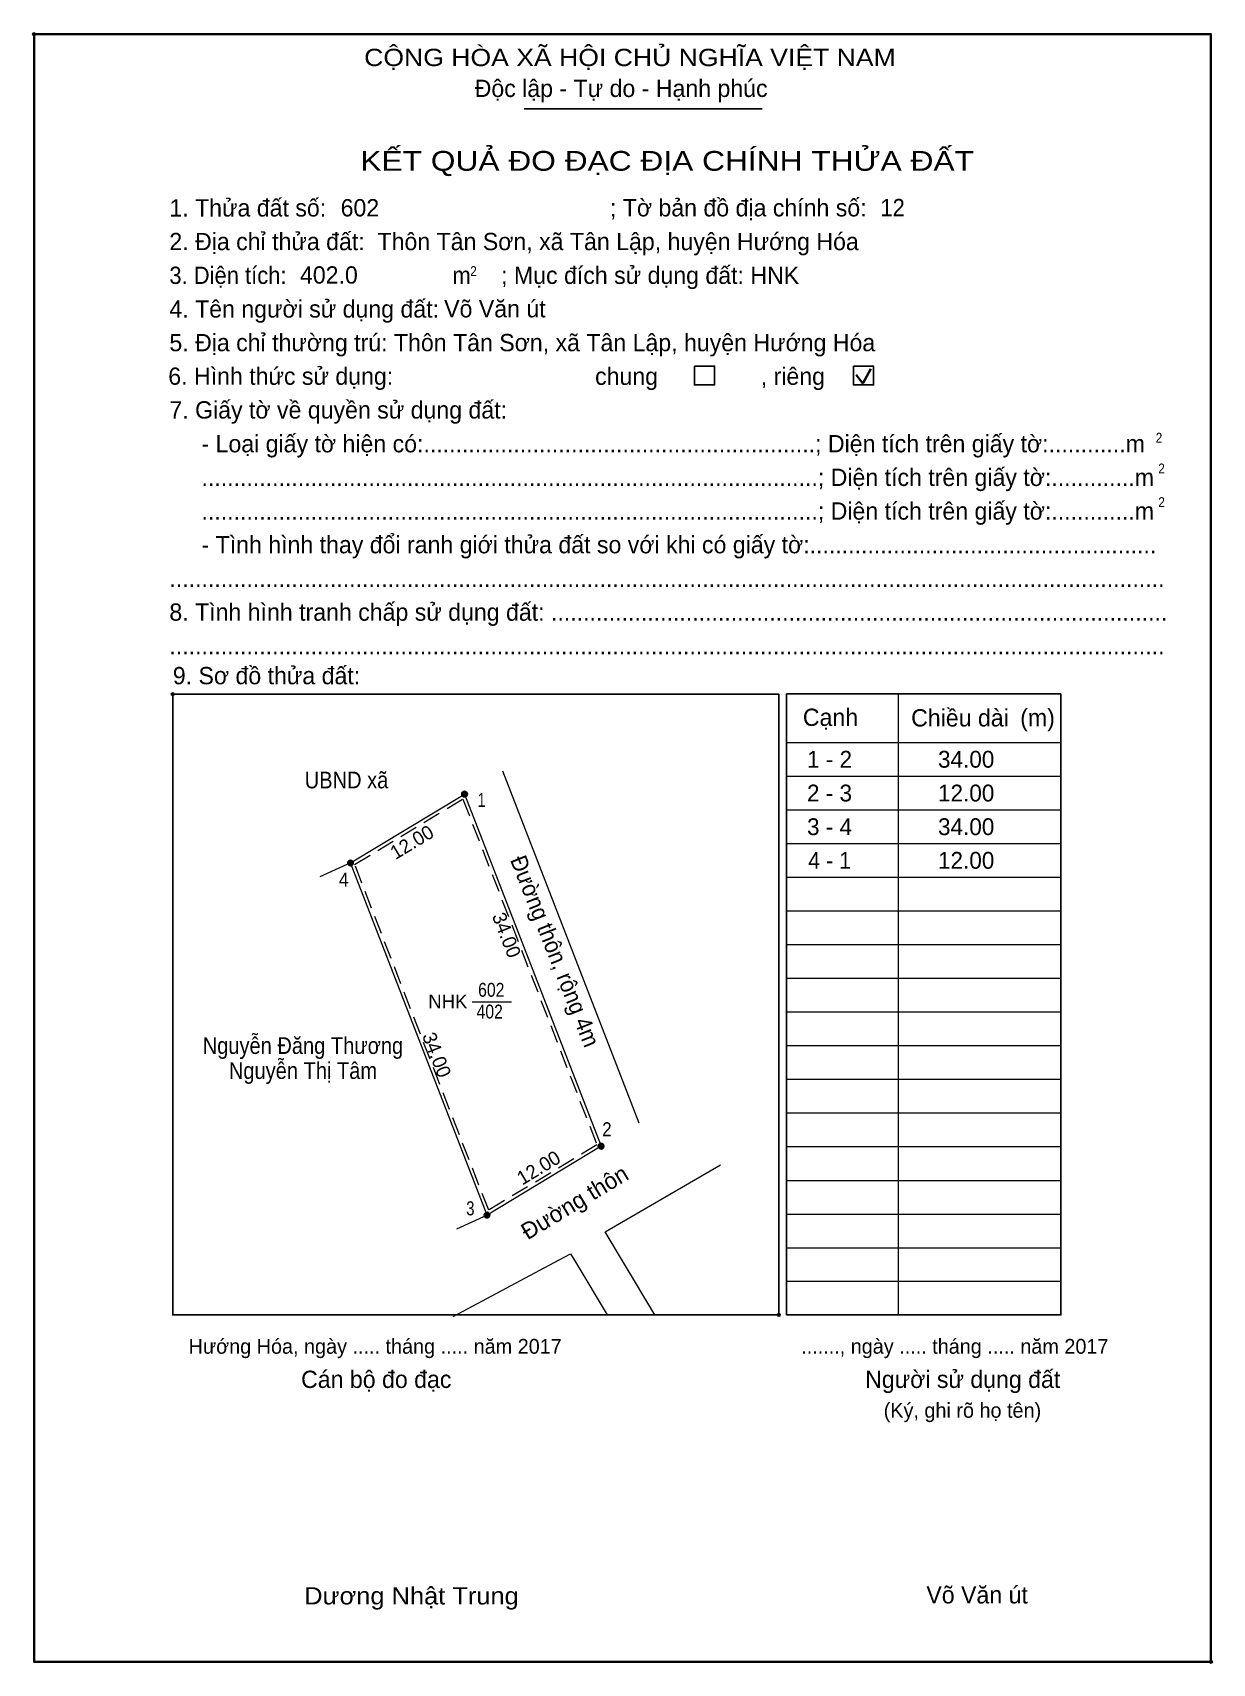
# Model space of a CAD drawing. Header units: metres. Extents: x 548171 to 548851, y 1837786 to 1837934.
# Drawn here: x 548220.2 to 548326.4, y 1837786.1 to 1837932.9 of the extents above; entities that cross this region are included whole.
import ezdxf
from ezdxf.enums import TextEntityAlignment as Align

# ---------------------------------------------------------------- set-up
doc = ezdxf.new("R2010")
doc.units = ezdxf.units.M
doc.header["$LTSCALE"] = 0.54
doc.header["$PDMODE"] = 32
doc.header["$PDSIZE"] = 0.27
doc.linetypes.add('MEDIUM_DASHED', pattern=[4.5, 3, -1.5])
for name, color, linetype, lineweight in [('1', 7, 'Continuous', 13), ('10', 7, 'Continuous', 13), ('11', 7, 'Continuous', 25), ('2', 7, 'Continuous', 35), ('27', 7, 'Continuous', 13), ('50', 7, 'Continuous', 25), ('63', 7, 'Continuous', 13)]:
    doc.layers.add(name, color=color, linetype=linetype, lineweight=lineweight)
for name, color, linetype in [('13', 7, 'Continuous'), ('36', 7, 'Continuous'), ('48', 7, 'Continuous'), ('52', 7, 'Continuous'), ('6', 7, 'Continuous'), ('9', 7, 'Continuous')]:
    doc.layers.add(name, color=color, linetype=linetype)

msp = doc.modelspace()

# ---------------------------------------------------------------- texts
at = {"layer": '1'}
for s, height, width, p in [('CỘNG HÒA XÃ HỘI CHỦ NGHĨA VIỆT NAM', 1.556, 1.15, (548250.03, 1837929.88)), ('3. Diện tích:', 1.556, 0.95, (548232.49, 1837910.27)), ('m', 1.556, 0.95, (548257.98, 1837910.27)), ('2', 0.8893, 0.9, (548259.58, 1837910.98)), ('2', 0.8893, 0.9, (548321.3, 1837895.98)), ('2', 0.8893, 0.9, (548321.53, 1837893.21)), ('2', 0.8893, 0.9, (548321.53, 1837890.18)), ('Dương Nhật Trung', 1.556, 1.1, (548244.63, 1837791.39))]:
    msp.add_text(s, height=height, dxfattribs=dict(at, width=width)).set_placement(p)
for s, height, p in [('Độc lập - Tự do - Hạnh phúc', 1.556, (548259.98, 1837927.1)), ('1. Thửa đất số:', 1.556, (548232.49, 1837916.34)), ('; Tờ bản đồ địa chính số:', 1.556, (548272.16, 1837916.35)), ('2. Địa chỉ thửa đất:', 1.556, (548232.49, 1837913.31)), ('; Mục đích sử dụng đất: HNK', 1.556, (548262.36, 1837910.27)), ('4. Tên người sử dụng đất:', 1.556, (548232.49, 1837907.24)), ('5. Địa chỉ thường trú: Thôn Tân Sơn, xã Tân Lập, huyện Hướng Hóa', 1.556, (548232.49, 1837904.21)), ('chung                , riêng', 1.556, (548270.82, 1837901.18)), ('7. Giấy tờ về quyền sử dụng đất:', 1.556, (548232.49, 1837898.15)), ('     - Loại giấy tờ hiện có:.............................................................; Diện tích trên giấy tờ:............m', 1.556, (548232.49, 1837895.11)), ('     ................................................................................................; Diện tích trên giấy tờ:.............m', 1.556, (548232.49, 1837892.08)), ('     ................................................................................................; Diện tích trên giấy tờ:.............m', 1.556, (548232.49, 1837889.05)), ('     - Tình hình thay đổi ranh giới thửa đất so với khi có giấy tờ:......................................................', 1.556, (548232.49, 1837886.02)), ('...........................................................................................................................................................', 1.556, (548232.49, 1837882.99)), ('8. Tình hình tranh chấp sử dụng đất: ................................................................................................', 1.556, (548232.49, 1837879.95)), ('...........................................................................................................................................................', 1.556, (548232.49, 1837876.92)), ('9. Sơ đồ thửa đất:', 1.556, (548232.8, 1837874.23)), ('Cạnh', 1.556, (548289.53, 1837870.48)), ('Chiều dài', 1.556, (548299.28, 1837870.43)), ('(m)', 1.556, (548309.1, 1837870.45)), ('Hướng Hóa, ngày ..... tháng ..... năm 2017', 1.334, (548234.22, 1837813.96)), ('......., ngày ..... tháng ..... năm 2017', 1.334, (548289.38, 1837813.96)), ('Cán bộ đo đạc', 1.556, (548244.35, 1837810.88)), ('Người sử dụng đất', 1.556, (548295.14, 1837810.88)), ('(Ký, ghi rõ họ tên)', 1.334, (548296.81, 1837808.2))]:
    msp.add_text(s, height=height, dxfattribs=at).set_placement(p)
for s, height, width, p in [('KẾT QUẢ ĐO ĐẠC ĐỊA CHÍNH THỬA ĐẤT', 1.779, 1.2, (548277.31, 1837920.46)), ('602', 1.25, 0.85, (548261.475, 1837846.1)), ('402', 1.25, 0.85, (548261.335, 1837844.14))]:
    msp.add_text(s, height=height, dxfattribs=dict(at, width=width)).set_placement(p, align=Align.CENTER)
msp.add_text('NHK', height=1.25, dxfattribs=at).set_placement((548257.565, 1837845.05), align=Align.CENTER)
at = {"layer": '10'}
msp.add_text('Đường thôn', height=1.5, rotation=31.119, dxfattribs=at).set_placement((548264.74, 1837824.16))
at = {"layer": '13', "width": 0.95}
msp.add_text('Đường thôn, rộng 4m', height=1.5, rotation=291.639, dxfattribs=at).set_placement((548266.5227, 1837849.9266), align=Align.CENTER)
at = {"layer": '36', "width": 0.9}
for s, p in [('UBND xã', (548248.44, 1837864.86)), ('Nguyễn Đăng Thương', (548244.515, 1837840.95)), ('Nguyễn Thị Tâm', (548244.52, 1837838.7))]:
    msp.add_text(s, height=1.5, dxfattribs=at).set_placement(p, align=Align.CENTER)
at = {"layer": '48'}
msp.add_text('6. Hình thức sử dụng:', height=1.556, dxfattribs=at).set_placement((548232.39, 1837901.19))
at = {"layer": '52'}
for s, p in [('1 - 2', (548291.935, 1837866.72)), ('34.00', (548304.235, 1837866.72)), ('2 - 3', (548291.93, 1837863.68)), ('12.00', (548304.235, 1837863.68)), ('3 - 4', (548291.935, 1837860.65)), ('34.00', (548304.235, 1837860.65)), ('12.00', (548304.235, 1837857.62))]:
    msp.add_text(s, height=1.516, dxfattribs=at).set_placement(p, align=Align.CENTER)
at = {"layer": '52', "width": 0.95}
msp.add_text('4 - 1', height=1.516, dxfattribs=at).set_placement((548291.94, 1837857.62), align=Align.CENTER)
at = {"layer": '6'}
for s, p in [('602', (548247.91, 1837916.35)), ('Thôn Tân Sơn, xã Tân Lập, huyện Hướng Hóa', (548251.23, 1837913.31)), ('402.0', (548244.25, 1837910.3)), ('Võ Văn út', (548257.23, 1837907.26)), ('Võ Văn út', (548300.65, 1837791.48))]:
    msp.add_text(s, height=1.556, dxfattribs=at).set_placement(p)
at = {"layer": '6', "width": 0.95}
msp.add_text('12', height=1.556, dxfattribs=at).set_placement((548296.51, 1837916.37))
at = {"layer": '63'}
for s, rotation, p in [('12.00', 31.119, (548254.647, 1837859.4831)), ('34.00', 291.191, (548262.274, 1837851.4309)), ('34.00', 291.191, (548255.984, 1837840.6409)), ('12.00', 31.119, (548266.057, 1837830.1731))]:
    msp.add_text(s, height=1.25, rotation=rotation, dxfattribs=at).set_placement(p, align=Align.CENTER)
at = {"layer": '9'}
for s, width, p in [('1', 0.75, (548260.605, 1837863.19)), ('4', 0.95, (548248.19, 1837856.01)), ('2', 0.9, (548271.885, 1837833.54)), ('3', 0.8, (548259.59, 1837826.42))]:
    msp.add_text(s, height=1.263, dxfattribs=dict(at, width=width)).set_placement(p, align=Align.CENTER)

# ---------------------------------------------------------------- hatches: boundary and pattern name
at = {"layer": '11'}
for points in [[(548259.3227, 1837864.34, 1), (548258.8173, 1837864.34, 1)], [(548249.0527, 1837858.14, 1), (548248.5473, 1837858.14, 1)], [(548249.0527, 1837858.14, 1), (548248.5473, 1837858.14, 1)], [(548271.6127, 1837832.64, 1), (548271.1073, 1837832.64, 1)], [(548261.3427, 1837826.44, 1), (548260.8373, 1837826.44, 1)]]:
    msp.add_hatch(color=256, dxfattribs=at).paths.add_polyline_path(points)

# ---------------------------------------------------------------- linework, layer by layer
at = {"layer": '1', "lineweight": 25}
for p, q in [((548264.43, 1837926.04), (548285.86, 1837926.04)), ((548312.76, 1837817.45), (548312.76, 1837873.36))]:
    msp.add_line(p, q, dxfattribs=at)
at = {"layer": '1', "lineweight": 35}
for p, q in [((548294.32, 1837902.09), (548294.92, 1837901.31)), ((548294.92, 1837901.31), (548295.65, 1837902.62))]:
    msp.add_line(p, q, dxfattribs=at)
at = {"layer": '1'}
for p, q in [((548298.1, 1837873.36), (548298.1, 1837817.45)), ((548288.07, 1837868.99), (548305.04, 1837868.99)), ((548305.04, 1837868.99), (548312.76, 1837868.99)), ((548288.07, 1837865.96), (548305.04, 1837865.96)), ((548305.04, 1837865.96), (548312.76, 1837865.96)), ((548288.07, 1837862.93), (548305.04, 1837862.93)), ((548305.04, 1837862.93), (548312.76, 1837862.93)), ((548288.07, 1837859.89), (548305.04, 1837859.89)), ((548305.04, 1837859.89), (548312.76, 1837859.89)), ((548288.07, 1837856.86), (548305.04, 1837856.86)), ((548305.04, 1837856.86), (548312.76, 1837856.86)), ((548288.07, 1837853.83), (548305.04, 1837853.83)), ((548305.04, 1837853.83), (548312.76, 1837853.83)), ((548288.07, 1837850.8), (548305.04, 1837850.8)), ((548305.04, 1837850.8), (548312.76, 1837850.8)), ((548288.07, 1837847.77), (548305.04, 1837847.77)), ((548305.04, 1837847.77), (548312.76, 1837847.77)), ((548288.07, 1837844.73), (548305.04, 1837844.73)), ((548305.04, 1837844.73), (548312.76, 1837844.73)), ((548288.07, 1837841.7), (548305.04, 1837841.7)), ((548305.04, 1837841.7), (548312.76, 1837841.7)), ((548288.07, 1837838.67), (548305.04, 1837838.67)), ((548305.04, 1837838.67), (548312.76, 1837838.67)), ((548288.07, 1837835.64), (548305.04, 1837835.64)), ((548305.04, 1837835.64), (548312.76, 1837835.64)), ((548288.07, 1837832.61), (548305.04, 1837832.61)), ((548305.04, 1837832.61), (548312.76, 1837832.61)), ((548288.07, 1837829.57), (548305.04, 1837829.57)), ((548305.04, 1837829.57), (548312.76, 1837829.57)), ((548288.07, 1837826.54), (548305.04, 1837826.54)), ((548305.04, 1837826.54), (548312.76, 1837826.54)), ((548288.07, 1837823.51), (548305.04, 1837823.51)), ((548305.04, 1837823.51), (548312.76, 1837823.51)), ((548288.07, 1837820.48), (548305.04, 1837820.48)), ((548305.04, 1837820.48), (548312.76, 1837820.48))]:
    msp.add_line(p, q, dxfattribs=at)
at = {"layer": '1', "lineweight": 25}
msp.add_lwpolyline([(548232.8, 1837873.34), (548287.36, 1837873.34), (548287.36, 1837817.45), (548232.8, 1837817.45)], close=True, dxfattribs=at)
msp.add_lwpolyline([(548312.76, 1837873.36), (548288.07, 1837873.36), (548288.07, 1837817.45), (548312.76, 1837817.45), (548312.76, 1837817.99)], dxfattribs=at)
at = {"layer": '1'}
msp.add_lwpolyline([(548259.07, 1837864.34), (548271.36, 1837832.64), (548261.09, 1837826.44), (548248.8, 1837858.14)], close=True, dxfattribs=at)
for p in [(548220.31, 1837932.76), (548232.8, 1837873.34), (548287.36, 1837817.45), (548326.27, 1837786.22)]:
    msp.add_point(p, dxfattribs=at)
at = {"layer": '10'}
for p, q in [((548262.48, 1837866.44), (548274.77, 1837834.74)), ((548271.74, 1837824.94), (548282.12, 1837830.97)), ((548268.62, 1837822.95), (548269.09, 1837822.16)), ((548269.09, 1837822.16), (548271.9, 1837817.45))]:
    msp.add_line(p, q, dxfattribs=at)
msp.add_lwpolyline([(548248.8, 1837858.14), (548259.07, 1837864.34), (548271.36, 1837832.64), (548261.09, 1837826.44)], close=True, dxfattribs=at)
at = {"layer": '10', "linetype": 'MEDIUM_DASHED'}
msp.add_lwpolyline([(548249.17, 1837858.01), (548258.92, 1837863.9), (548270.99, 1837832.77), (548261.24, 1837826.88)], close=True, dxfattribs=at)
at = {"layer": '10'}
for points in [[(548276.2, 1837817.45), (548273.39, 1837822.16), (548271.74, 1837824.94)], [(548258.03, 1837817.31), (548267.14, 1837822.16), (548268.62, 1837822.95)]]:
    msp.add_lwpolyline(points, dxfattribs=at)
at = {"layer": '11'}
for centre in [(548259.07, 1837864.34), (548248.8, 1837858.14), (548248.8, 1837858.14), (548271.36, 1837832.64), (548261.09, 1837826.44)]:
    msp.add_circle(centre, 0.2527, dxfattribs=at)
at = {"layer": '2'}
msp.add_lwpolyline([(548220.31, 1837932.76), (548326.27, 1837932.76), (548326.27, 1837786.22), (548220.31, 1837786.22)], close=True, dxfattribs=at)
at = {"layer": '27'}
for p, q in [((548248.8, 1837858.14), (548246.04, 1837856.89)), ((548261.09, 1837826.44), (548258.33, 1837825.19))]:
    msp.add_line(p, q, dxfattribs=at)
at = {"layer": '50'}
for points in [[(548279.76, 1837902.87), (548281.58, 1837902.87), (548281.58, 1837901.18), (548279.76, 1837901.18)], [(548294.08, 1837902.87), (548295.9, 1837902.87), (548295.9, 1837901.18), (548294.08, 1837901.18)]]:
    msp.add_lwpolyline(points, close=True, dxfattribs=at)
at = {"layer": '63'}
msp.add_line((548259.75, 1837845.65), (548263.3, 1837845.65), dxfattribs=at)

msp.set_redraw_order([(e.dxf.handle, doc.entitydb.next_handle()) for e in msp.query("TEXT MTEXT ATTDEF DIMENSION ARC_DIMENSION")])  # texts and dimensions are drawn at this point

doc.saveas('drawing.dxf')
